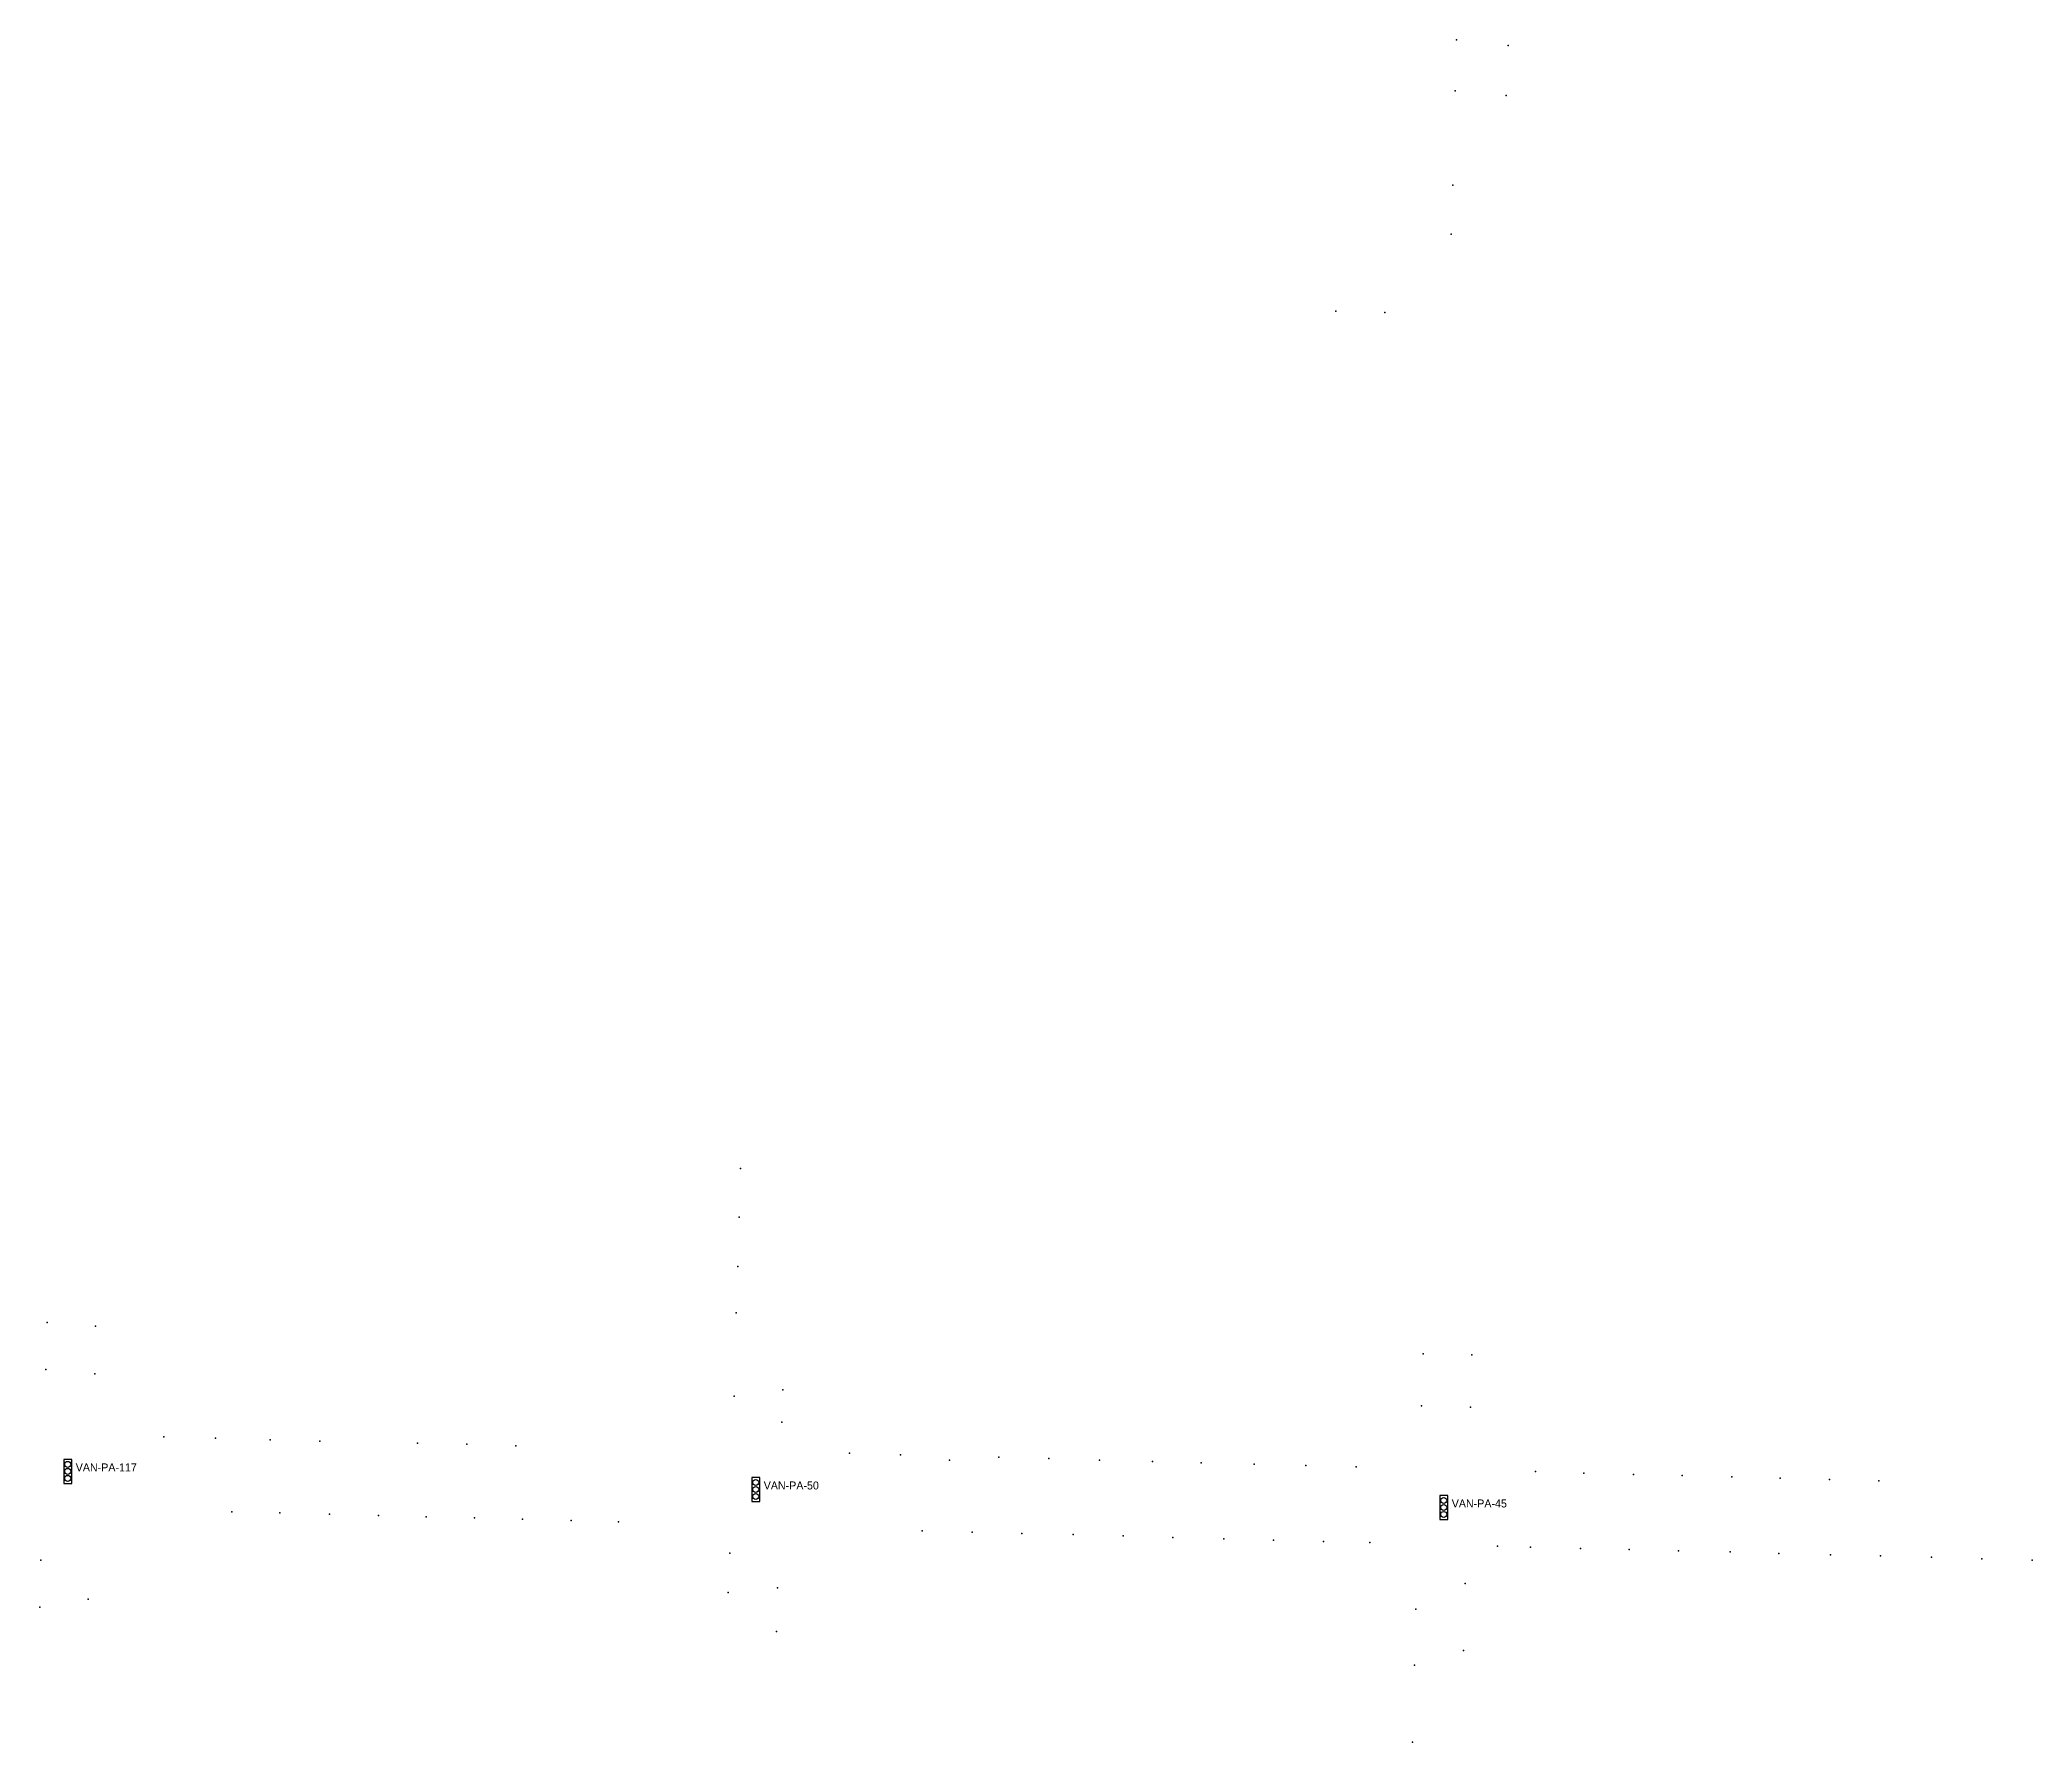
# Model space of a CAD drawing. Header units: inches. Extents: x 486474 to 494239, y 5455982 to 5460069.
# Drawn here: x 488362.3 to 488861.5, y 5457220.3 to 5457646.9 of the extents above; entities that cross this region are included whole.
import ezdxf

# ---------------------------------------------------------------- set-up
doc = ezdxf.new("R2010")
doc.units = ezdxf.units.IN
doc.header["$MEASUREMENT"] = 0
doc.layers.add('Parking Meters', color=10, linetype='Continuous')
doc.layers.add('Traffic Signals', color=10, linetype='Continuous')

msp = doc.modelspace()

# ---------------------------------------------------------------- texts
at = {"layer": 'Traffic Signals', "color": 1}
for s, p in [('VAN-PA-117', (488371.26, 5457288.12)), ('VAN-PA-50', (488543.65, 5457283.59)), ('VAN-PA-45', (488716.05, 5457279.08))]:
    msp.add_text(s, height=2, dxfattribs=at).set_placement(p)

# ---------------------------------------------------------------- linework, layer by layer
at = {"layer": 'Parking Meters', "color": 7}
for p in [(488717.24, 5457646.9), (488717.24, 5457646.9), (488730.16, 5457645.46), (488730.16, 5457645.46), (488716.93, 5457634.13), (488716.93, 5457634.13), (488729.7, 5457632.99), (488729.7, 5457632.99), (488716.31, 5457610.48), (488716.31, 5457610.48), (488715.95, 5457598.21), (488715.95, 5457598.21), (488687.03, 5457578.93), (488687.03, 5457578.93), (488699.28, 5457578.6), (488699.28, 5457578.6), (488537.82, 5457364.04), (488537.82, 5457364.04), (488537.48, 5457351.8), (488537.48, 5457351.8), (488537.14, 5457339.49), (488537.14, 5457339.49), (488536.76, 5457327.88), (488364.08, 5457325.41), (488364.08, 5457325.41), (488376.21, 5457324.55), (488376.21, 5457324.55), (488708.88, 5457317.56), (488708.88, 5457317.56), (488721.09, 5457317.3), (488721.09, 5457317.3), (488363.79, 5457313.67), (488363.79, 5457313.67), (488376.05, 5457312.58), (488376.05, 5457312.58), (488548.42, 5457308.56), (488548.42, 5457308.56), (488536.21, 5457306.94), (488708.5, 5457304.53), (488708.5, 5457304.53), (488720.76, 5457304.21), (488720.76, 5457304.21), (488548.22, 5457300.45), (488393.35, 5457296.76), (488393.35, 5457296.76), (488406.26, 5457296.41), (488406.26, 5457296.41), (488420.02, 5457296.06), (488420.02, 5457296.06), (488432.4, 5457295.72), (488432.4, 5457295.72), (488456.87, 5457295.17), (488456.87, 5457295.17), (488469.25, 5457294.91), (488469.25, 5457294.91), (488481.53, 5457294.56), (488481.53, 5457294.56), (488565.15, 5457292.69), (488565.15, 5457292.69), (488577.94, 5457292.3), (488577.94, 5457292.3), (488590.23, 5457290.97), (488590.23, 5457290.97), (488602.54, 5457291.66), (488602.54, 5457291.66), (488615.12, 5457291.31), (488615.12, 5457291.31), (488627.81, 5457290.97), (488627.81, 5457290.97), (488641.05, 5457290.62), (488641.05, 5457290.62), (488653.27, 5457290.25), (488653.27, 5457290.25), (488666.52, 5457289.95), (488666.52, 5457289.95), (488679.5, 5457289.59), (488679.5, 5457289.59), (488692.12, 5457289.23), (488692.12, 5457289.23), (488737.01, 5457288.06), (488737.01, 5457288.06), (488749.19, 5457287.7), (488749.19, 5457287.7), (488761.57, 5457287.38), (488761.57, 5457287.38), (488773.82, 5457287.07), (488773.82, 5457287.07), (488786.2, 5457286.72), (488786.2, 5457286.72), (488798.38, 5457286.41), (488798.38, 5457286.41), (488810.71, 5457286.11), (488810.71, 5457286.11), (488823.05, 5457285.78), (488823.05, 5457285.78), (488410.34, 5457278), (488410.34, 5457278), (488422.41, 5457277.72), (488422.41, 5457277.72), (488434.83, 5457277.42), (488434.83, 5457277.42), (488447.13, 5457277.05), (488447.13, 5457277.05), (488459.05, 5457276.76), (488459.05, 5457276.76), (488471.21, 5457276.44), (488471.21, 5457276.44), (488483.24, 5457276.14), (488483.24, 5457276.14), (488495.37, 5457275.84), (488495.37, 5457275.84), (488507.24, 5457275.49), (488507.24, 5457275.49), (488583.32, 5457273.25), (488583.32, 5457273.25), (488595.85, 5457272.89), (488595.85, 5457272.89), (488608.37, 5457272.55), (488608.37, 5457272.55), (488621.23, 5457272.32), (488621.23, 5457272.32), (488535.19, 5457267.62), (488633.71, 5457271.94), (488633.71, 5457271.94), (488646.2, 5457271.57), (488646.2, 5457271.57), (488658.98, 5457271.24), (488658.98, 5457271.24), (488671.35, 5457270.89), (488671.35, 5457270.89), (488683.96, 5457270.54), (488683.96, 5457270.54), (488695.5, 5457270.34), (488727.53, 5457269.35), (488735.76, 5457269.16), (488735.76, 5457269.16), (488748.31, 5457268.83), (488748.31, 5457268.83), (488760.53, 5457268.54), (488760.53, 5457268.54), (488772.88, 5457268.22), (488772.88, 5457268.22), (488785.78, 5457267.93), (488785.78, 5457267.93), (488798.03, 5457267.51), (488798.03, 5457267.51), (488362.52, 5457265.91), (488362.52, 5457265.91), (488810.94, 5457267.18), (488810.94, 5457267.18), (488823.48, 5457266.92), (488823.48, 5457266.92), (488836.25, 5457266.59), (488836.25, 5457266.59), (488848.86, 5457266.22), (488848.86, 5457266.22), (488861.49, 5457265.84), (488861.49, 5457265.84), (488534.77, 5457257.78), (488534.77, 5457257.78), (488547.12, 5457258.92), (488719.44, 5457260.02), (488362.27, 5457254.09), (488362.27, 5457254.09), (488374.38, 5457256.13), (488374.38, 5457256.13), (488707.09, 5457253.6), (488707.09, 5457253.6), (488546.87, 5457248.02), (488546.87, 5457248.02), (488719.01, 5457243.21), (488706.75, 5457239.57), (488706.23, 5457220.26), (488706.23, 5457220.26)]:
    msp.add_point(p, dxfattribs=at)
at = {"layer": 'Traffic Signals', "color": 1}
for points in [[(488368.26, 5457285.12), (488370.26, 5457285.12), (488370.26, 5457291.12), (488368.26, 5457291.12)], [(488540.65, 5457280.59), (488542.65, 5457280.59), (488542.65, 5457286.59), (488540.65, 5457286.59)], [(488713.05, 5457276.08), (488715.05, 5457276.08), (488715.05, 5457282.08), (488713.05, 5457282.08)]]:
    msp.add_lwpolyline(points, close=True, dxfattribs=at)
for centre in [(488369.26, 5457289.87), (488369.26, 5457288.12), (488369.26, 5457286.37), (488541.65, 5457285.34), (488541.65, 5457283.59), (488541.65, 5457281.84), (488714.05, 5457280.83), (488714.05, 5457279.08), (488714.05, 5457277.33)]:
    msp.add_circle(centre, 0.75, dxfattribs=at)

msp.set_redraw_order([(e.dxf.handle, doc.entitydb.next_handle()) for e in msp.query("TEXT MTEXT ATTDEF DIMENSION ARC_DIMENSION")])  # texts and dimensions are drawn at this point

doc.saveas('drawing.dxf')
